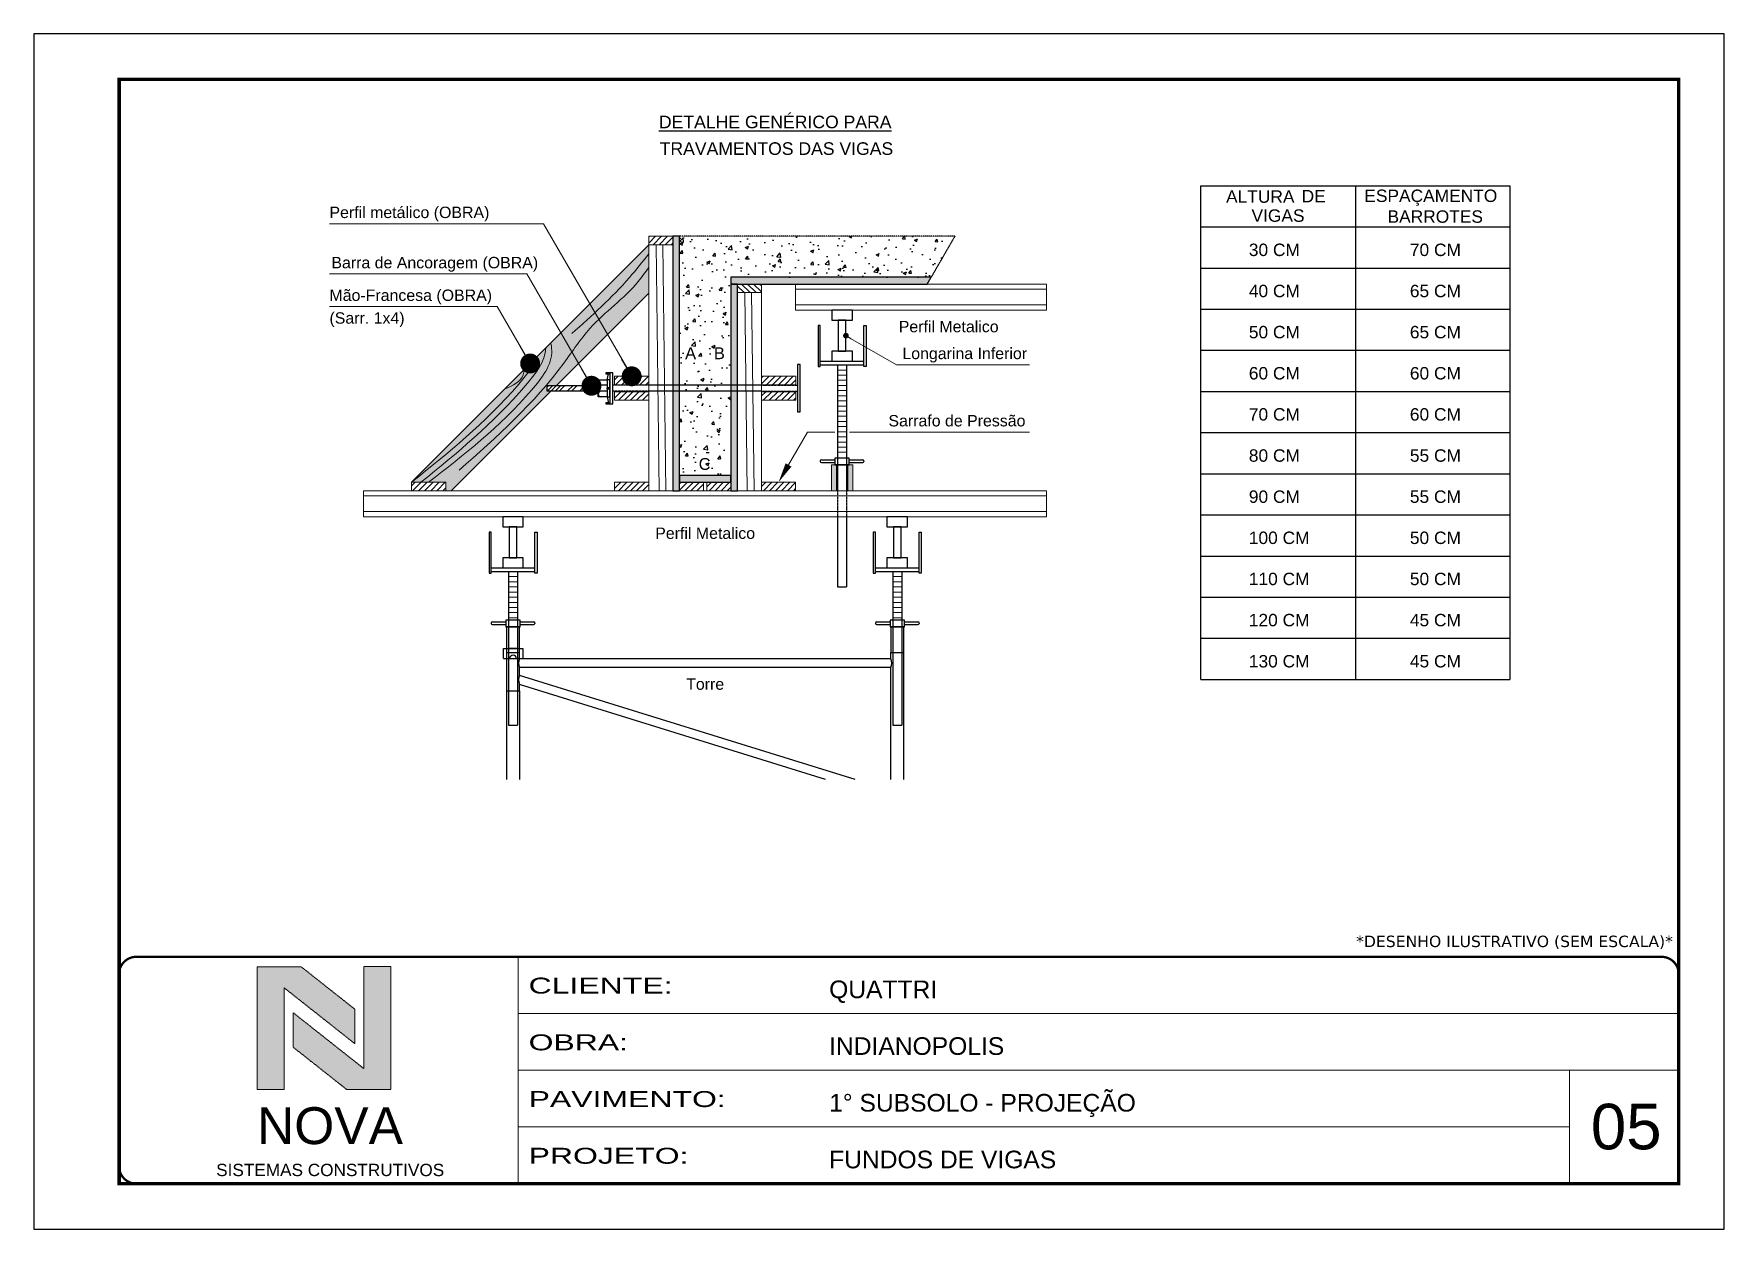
# Model space of a CAD drawing. Header units: millimetres. Extents: x 2012 to 8337, y 304 to 4842.
# Drawn here: x 2012 to 3497, y 1453 to 2503 of the extents above; entities that cross this region are included whole.
import ezdxf
from ezdxf.enums import TextEntityAlignment as Align

# ---------------------------------------------------------------- set-up
doc = ezdxf.new("R2010")
doc.units = ezdxf.units.MM
for name, pattern in [('CONTINUO', [0]), ('DASHED', [0.75, 0.5, -0.25]), ('HIDDEN', [0.375, 0.25, -0.125])]:
    doc.linetypes.add(name, pattern=pattern)
for name, color, linetype in [('BARRA DE ANCORAGEM', 251, 'Continuous'), ('COTA', 241, 'Continuous'), ('GARFOS', 7, 'Continuous')]:
    doc.layers.add(name, color=color, linetype=linetype)
for name, color, linetype, lineweight in [('CARIMBO', 255, 'Continuous', 9), ('CARIMBO-LEGENDA', 75, 'Continuous', 15), ('CONCRETO', 251, 'Continuous', 25), ('Demarcação 1', 251, 'Continuous', 9), ('Escoras', 2, 'Continuous', 25), ('Folhas', 255, 'Continuous', 9), ('Forcador', 251, 'Continuous', 25), ('Hachura', 251, 'Continuous', 9), ('Madeira', 126, 'Continuous', 18), ('Perfil Metálico', 224, 'Continuous', 18), ('SARRAFO DE PRESSAO', 251, 'DASHED', 9)]:
    doc.layers.add(name, color=color, linetype=linetype, lineweight=lineweight)
doc.layers.add('Demarcação 2', color=7, linetype='Continuous', lineweight=9, true_color=0xe0e0e0)
doc.layers.add('Laje_Perimetro', color=7, linetype='Continuous', plot=False)
doc.styles.add('arial', font='arial.ttf')
doc.styles.get("Standard").update_dxf_attribs({"font": 'arial.ttf'})
doc.styles.add('stylellllll', font='verdana.ttf', dxfattribs={"height": 2})
doc.styles.add('Tecnologia', font='')
doc.styles.get('Tecnologia').set_extended_font_data('Forgotten Futurist')
doc.dimstyles.new('3x', dxfattribs={"dimtxt": 10, "dimasz": 5, "dimexe": 7, "dimexo": 5, "dimgap": 4, "dimtad": 1, "dimdec": 4, "dimlfac": 0.3333333333333333, "dimdsep": 46, "dimtxsty": 'Standard', "dimblk": 'DOT', "dimcen": 0.09, "dimclrd": 1, "dimclre": 1, "dimclrt": 2, "dimadec": 0, "dimazin": 2, "dimtfac": 1, "dimtdec": 4, "dimtmove": 0, "dimatfit": 3, "dimldrblk": 'DOT', "dimfxl": 1, "dimtolj": 1, "dimtzin": 0, "dimlwd": 9, "dimlwe": 9, "dimarcsym": 0})
pattern_1 = [(45, (-2728.961496708202, 8042.345116064678), (-2.651650429449553, 2.651650429449553), [])]

msp = doc.modelspace()

# ---------------------------------------------------------------- texts
at = {"color": 0, "linetype": 'Continuous', "ltscale": 5, "style": 'arial'}
for s, p in [('%%UDETALHE GENÉRICO PARA', (2663.107165425507, 2419.82998277532)), ('TRAVAMENTOS DAS VIGAS', (2664.177894191947, 2396.437678871034))]:
    msp.add_text(s, height=11.0592, dxfattribs=at).set_placement(p, align=Align.CENTER)
at = {"layer": 'CARIMBO', "style": 'arial'}
for s, height, p in [('Perfil metálico (OBRA)', 10, (2271.523735253591, 2340.942669162314)), ('Barra de Ancoragem (OBRA)', 10, (2273.201937521066, 2296.825961155982)), ('Mão-Francesa (OBRA)', 10, (2271.523735253591, 2268.159205284514)), ('Longarina Inferior', 10, (2774.851143285036, 2217.050924438785)), ('Sarrafo de Pressão', 10, (2762.572917418016, 2157.938573783204)), ('05', 40, (3379.643074457388, 1522.926991326922))]:
    msp.add_text(s, height=height, dxfattribs=at).set_placement(p)
msp.add_text('(Sarr. 1x4)', height=10, dxfattribs=at).set_placement((2271.523735253591, 2258.159205284514), align=Align.TOP_LEFT)
for s, p in [('Perfil Metalico', (2815.499656207874, 2245.634930173683)), ('Perfil Metalico', (2601.560104509743, 2064.134930173683)), ('Torre', (2601.560104510412, 1931.609930173674))]:
    msp.add_text(s, height=10, dxfattribs=at).set_placement(p, align=Align.MIDDLE_CENTER)
at = {"layer": 'CARIMBO', "color": 0, "linetype": 'Continuous', "style": 'arial'}
for s, p in [('A', (2588.770139980435, 2222.180493408114)), ('B', (2614.060104509743, 2222.180493408114)), ('C', (2601.100132064035, 2124.930493408121))]:
    msp.add_text(s, height=10.36799999896216, dxfattribs=at).set_placement(p, align=Align.MIDDLE_CENTER)
at = {"layer": 'CARIMBO', "style": 'stylellllll'}
msp.add_text('*DESENHO ILUSTRATIVO (SEM ESCALA)*', height=10, dxfattribs=at).set_placement((3451.782832231504, 1700.601771506617), align=Align.RIGHT)
at = {"layer": 'GARFOS', "color": 2, "ltscale": 1.5}
for s, p in [('ALTURA   ', (3059.178634378346, 2354.349805091862)), ('DE', (3125.569880161565, 2354.734507938882)), ('ESPAÇAMENTO', (3180.627074672913, 2355.045016092581)), ('VIGAS', (3081.535622181065, 2337.655425558774)), ('BARROTES', (3201.035148421404, 2336.811881209729)), ('30 CM', (3079.17669825851, 2307.581555410716)), ('70 CM', (3220.650689976886, 2307.581555410716)), ('40 CM', (3079.17669825851, 2271.445489557073)), ('65 CM', (3220.650689976886, 2271.445489557073)), ('50 CM', (3079.17669825851, 2235.309423703393)), ('65 CM', (3220.650689976886, 2235.309423703393)), ('60 CM', (3079.17669825851, 2199.173357849735)), ('60 CM', (3220.650689976886, 2199.173357849735)), ('70 CM', (3079.17669825851, 2163.037291996077)), ('60 CM', (3220.650689976886, 2163.037291996077)), ('80 CM', (3079.17669825851, 2126.901226142412)), ('55 CM', (3220.650689976886, 2126.901226142412)), ('90 CM', (3079.17669825851, 2090.765160288747)), ('55 CM', (3220.650689976886, 2090.765160288747)), ('100 CM', (3079.17669825851, 2054.629094435075)), ('50 CM', (3220.650689976886, 2054.629094435075)), ('110 CM', (3079.17669825851, 2018.493028581403)), ('50 CM', (3220.650689976886, 2018.493028581403)), ('120 CM', (3079.17669825851, 1982.356962727752)), ('45 CM', (3220.650689976886, 1982.356962727752)), ('130 CM', (3079.17669825851, 1946.22089687408)), ('45 CM', (3220.650689976886, 1946.22089687408))]:
    msp.add_text(s, height=10.91015625, dxfattribs=at).set_placement(p)

# ---------------------------------------------------------------- blocks, each defined once
blk = doc.blocks.new('A$C64660E27')
at = {"layer": 'COTA', "true_color": 0x1a1a1a}
h = blk.add_hatch(color=250, dxfattribs=at)
h.dxf.hatch_style = 1
h.paths.add_polyline_path([(185.3564396852307, -11.62516269201842), (142.3903146435714, -11.62516269201842), (142.3903146435714, -131.6251626920184), (168.790314643571, -131.6251626920184), (168.790314643571, -32.1820159687685), (237.7295587886156, -86.68460309844443), (237.7295587886156, -53.03075862775916)])
at = {"layer": 'COTA'}
h = blk.add_hatch(color=20, dxfattribs=at)
h.dxf.hatch_style = 1
h.paths.add_polyline_path([(273.0095987760888, -11.43335453401073), (246.6095987760882, -11.43335453401073), (246.6095987760882, -111.0683094152686), (177.6703546310446, -56.56572228559264), (177.6703546310446, -90.21956675627769), (230.0434737344285, -131.6251626920186), (273.0095987760888, -131.6251626920185)])
for p, q in [((142.3903146435714, -131.6251626920181), (142.3903146435714, -11.62516269201808)), ((142.3903146435714, -11.62516269201808), (185.3564396852307, -11.62516269201808)), ((185.3564396852307, -11.62516269201808), (237.7295587886156, -53.03075862775881)), ((273.0095987760888, -11.4333545340105), (246.6095987760882, -11.4333545340105)), ((246.6095987760882, -111.0683094152683), (246.6095987760882, -11.4333545340105)), ((273.0095987760888, -11.4333545340105), (273.0095987760888, -131.6251626920183)), ((168.790314643571, -32.18201596876827), (237.7295587886156, -86.68460309844409)), ((168.790314643571, -131.6251626920181), (168.790314643571, -32.18201596876827)), ((246.6095987760882, -111.0683094152683), (177.6703546310446, -56.56572228559241)), ((177.6703546310446, -90.21956675627746), (177.6703546310446, -56.56572228559241)), ((237.7295587886156, -86.68460309844409), (237.7295587886156, -53.03075862775881)), ((230.0434737344285, -131.6251626920183), (177.6703546310446, -90.21956675627746)), ((142.3903146435714, -131.6251626920181), (168.790314643571, -131.6251626920181)), ((273.0095987760888, -131.6251626920183), (230.0434737344285, -131.6251626920184))]:
    blk.add_line(p, q)
at = {"layer": 'CARIMBO-LEGENDA', "color": 7, "linetype": 'Continuous', "ltscale": 100, "style": 'arial'}
blk.add_text('NOVA', height=36, dxfattribs=at).set_placement((142.3903146435714, -184.8108738693198))
at = {"layer": 'CARIMBO-LEGENDA', "color": 7, "linetype": 'Continuous', "style": 'arial'}
blk.add_text('SISTEMAS CONSTRUTIVOS', height=12, dxfattribs=at).set_placement((102.5111235428867, -216.0299704607716))
blk = doc.blocks.new('9999999999')
at = {"color": 30, "linetype": 'CONTINUO'}
for p, q in [((98564.56196592061, 34230.20511460536), (98564.56196592061, 34429.44862801625)), ((98564.56196592061, 34379.63774966353), (99583.97835781069, 34379.63774966353)), ((98564.56196592061, 34329.8268713108), (99487.97835781069, 34329.8268713108)), ((99583.97835781069, 34329.8268713108), (99487.97835781069, 34329.8268713108)), ((99487.97835781069, 34329.8268713108), (99487.97835781069, 34230.20511460536)), ((98564.56196592063, 34280.01599295808), (99487.97835781069, 34280.01599295808))]:
    blk.add_line(p, q, dxfattribs=at)
at = {"color": 30, "linetype": 'CONTINUO', "const_width": 2}
blk.add_lwpolyline([(99583.97835781069, 34230.20511460536), (99583.97835781069, 34414.44862801625, 0.4142135623730951), (99568.97835781069, 34429.44862801625), (98228.97835781069, 34429.44862801625, 0.4142135623730951), (98213.97835781069, 34414.44862801625), (98213.97835781069, 34245.20511460536, 0.4142135623730951), (98228.97835781069, 34230.20511460536), (99583.97835781069, 34230.20511460536)], format="xyb", dxfattribs=at)
at = {"layer": 'Folhas'}
blk.add_lwpolyline([(98138.97835781069, 34190.20511460536), (99623.97835781069, 34190.20511460536), (99623.97835781069, 35240.20511460536), (98138.97835781069, 35240.20511460536)], close=True, dxfattribs=at)
at = {"layer": 'Folhas', "color": 30, "const_width": 3}
blk.add_lwpolyline([(98213.97835781069, 34230.20511460536), (99583.97835781069, 34230.20511460536), (99583.97835781069, 35200.20511460536), (98213.97835781069, 35200.20511460536)], close=True, dxfattribs=at)
at = {"xscale": 0.9, "yscale": 0.9, "zscale": 0.9}
blk.add_blockref('A$C64660E27', (98206.92101498412, 34431.26141015159), dxfattribs=at)
at = {"color": 7, "linetype": 'Continuous', "ltscale": 5, "style": 'arial'}
for s, p in [('QUATTRI', (98837.6812528586, 34393.12953067552)), ('INDIANOPOLIS', (98837.6812528586, 34343.3186523228)), ('1° SUBSOLO - PROJEÇÃO', (98837.6812528586, 34293.50777397008)), ('FUNDOS DE VIGAS', (98837.6812528586, 34243.69689561735))]:
    blk.add_text(s, height=15.48288, dxfattribs=at).set_placement(p)
at = {"layer": 'Folhas', "color": 7, "style": 'Tecnologia', "width": 1.5}
for s, p in [('CLIENTE:', (98573.65419061291, 34397.16605924374)), ('OBRA:', (98573.65419061291, 34347.31415840245)), ('PAVIMENTO:', (98573.65419061291, 34297.50328004972)), ('PROJETO:', (98573.65419061291, 34247.692401697))]:
    blk.add_text(s, height=14, dxfattribs=at).set_placement(p)
blk = doc.blocks.new('HT20CT')
at = {"layer": 'Forcador'}
for points in [[(-4, 16), (-4, 20), (4, 20), (4, 16)], [(-1.5, 4), (-1.5, 16), (1.5, 16), (1.5, 4)], [(-4, 0), (-4, 4), (4, 4), (4, 0)]]:
    blk.add_lwpolyline(points, close=True, dxfattribs=at)
blk = doc.blocks.new('_Dot')
at = {"color": 0, "linetype": 'ByBlock', "lineweight": -2}
blk.add_line((-0.5, 0), (-1, 0), dxfattribs=at)
at = {"color": 0, "linetype": 'ByBlock', "const_width": 0.5}
blk.add_lwpolyline([(-0.25, 0, 1), (0.25, 0, 1)], format="xyb", close=True, dxfattribs=at)

# ---------------------------------------------------------------- hatches: boundary and pattern name
at = {"layer": 'CONCRETO', "linetype": 'DASHED', "ltscale": 0.3}
h = msp.add_hatch(dxfattribs=at)
h.set_pattern_fill('AR-CONC', color=256, scale=4, style=0)
h.set_pattern_definition([(49.99999999999999, (-46087.95578870665, -5627.996299428452), (28.69040730403014, -2.510085399303804), [3, -33]), (355, (-46087.95578870665, -5627.996299428452), (-5.55005334452, 30.08768534800047), [2.4, -26.4]), (100.4514, (-46085.56492150667, -5628.205473028453), (23.14037526856086, 27.57758168243814), [2.549607599999975, -28.04568447999979]), (46.18420000000002, (-46087.95578870665, -5619.996299428452), (42.68964194502578, -6.620760573160723), [4.499999999999968, -49.49999999999974]), (96.63559999999998, (-46084.39831890665, -5620.548031708453), (37.38650822194813, 38.96471483601767), [3.824411519999984, -42.06851999999974]), (351.1842, (-46087.95578870665, -5619.996299428452), (37.38647780534509, 38.96474403701298), [3.6, -39.6]), (21, (-46083.95578870665, -5621.996299428452), (23.87628208473847, -16.10475562661355), [3, -33]), (326.0000000000001, (-46083.95578870665, -5621.996299428452), (9.732613276863269, 29.00600180187412), [2.4, -26.4]), (71.4514, (-46081.96609938667, -5623.338363668454), (33.6089051432596, 12.9012198683981), [2.5496076, -28.04568448]), (37.50000000000001, (-46087.95578870665, -5627.996299428452), (0.4863942126916267, 13.31575415325246), [0, -26.08, 0, -26.8, 0, -26.5]), (7.499999999999999, (-46087.95578870665, -5627.996299428452), (10.52278149768594, 15.77646847529441), [0, -15.28, 0, -25.48, 0, -10.1]), (327.5, (-46096.87578870663, -5627.996299428452), (21.35289744689636, -0.902194869375192), [0, -10, 0, -31.2, 0, -41.4]), (317.5, (-46100.87578870663, -5627.996299428452), (23.32744677369545, 4.004199293292706), [0, -13, 0, -20.72, 0, -29.4])])
h.paths.add_polyline_path([(2579.060104509743, 2324.930493408106), (2579.060104509743, 2114.930493408121), (2624.060104509743, 2114.930493408121), (2624.060104509772, 2288.930493408114), (2800.054158744621, 2288.930493408099), (2820.838768435424, 2324.930493408106)])
h.paths.add_polyline_path([(2606.637719790175, 2214.404493408894), (2621.482489229311, 2214.404493408894), (2621.482489229311, 2229.956493407333), (2606.637719790175, 2229.956493407333)], flags=24)
h.paths.add_polyline_path([(2581.326538344074, 2214.404493408894), (2596.213741616826, 2214.404493408894), (2596.213741616826, 2229.956493407333), (2581.326538344074, 2229.956493407333)], flags=24)
h.paths.add_polyline_path([(2593.189758258566, 2116.889281949172), (2609.010505869534, 2116.889281949172), (2609.010505869534, 2132.97170486707), (2593.189758258566, 2132.97170486707)], flags=24)
at = {"layer": 'Demarcação 1'}
for points in [[(2579.060104509743, 2324.930493408106), (2573.060104509743, 2324.930493408106), (2573.060104509743, 2101.430493408121), (2579.060104509743, 2101.430493408121)], [(2800.054158744621, 2288.930493408099), (2624.060104509772, 2288.930493408099), (2624.060104509772, 2282.930493408114), (2796.590057129491, 2282.930493408114)], [(2630.060104509743, 2282.930493408114), (2624.060104509743, 2282.930493408114), (2624.060104509743, 2101.430493408121), (2630.060104509743, 2101.430493408121)], [(2624.060104509743, 2114.930493408121), (2579.060104509743, 2114.930493408121), (2579.060104509743, 2108.930493408121), (2624.060104509743, 2108.930493408121)]]:
    msp.add_hatch(color=256, dxfattribs=at).paths.add_polyline_path(points)
at = {"layer": 'Demarcação 2'}
msp.add_hatch(color=256, dxfattribs=at).paths.add_polyline_path([(2552.060104509772, 2275.004086536914), (2552.060104509772, 2317.430493408106), (2343.577018013995, 2108.947406912359), (2373.644672031238, 2108.947406912359), (2373.644672031238, 2101.430493408121), (2378.48651138095, 2101.430493408121), (2466.277260997289, 2189.221243024453), (2462.60381052336, 2189.221243024453), (2462.60381052336, 2193.639743791848), (2470.695761764699, 2193.639743791848)])
at = {"layer": 'Hachura'}
h = msp.add_hatch(dxfattribs=at)
h.set_pattern_fill('ANSI31', color=256, scale=30, style=0)
h.set_pattern_definition(pattern_1)
h.paths.add_polyline_path([(2552.060104509772, 2324.930493408106), (2573.060104509743, 2324.930493408106), (2573.060104509743, 2317.430493408106), (2552.060104509772, 2317.430493408106)])
h = msp.add_hatch(dxfattribs=at)
h.set_pattern_fill('ANSI31', color=256, scale=30, style=0)
h.set_pattern_definition([(135, (10112.94954366151, 6598.040173685271), (2.651650429449553, 2.651650429449553), [])])
h.paths.add_polyline_path([(2630.060104509743, 2282.930493408114), (2651.060104509743, 2282.930493408114), (2651.060104509743, 2275.430493408114), (2630.060104509743, 2275.430493408114)])
h = msp.add_hatch(dxfattribs=at)
h.set_pattern_fill('ANSI31', color=256, scale=30, style=0)
h.set_pattern_definition(pattern_1)
h.paths.add_polyline_path([(2552.060104509772, 2194.437258809854), (2552.060104509772, 2201.954172314092), (2521.992450492529, 2201.954172314092), (2521.992450492529, 2194.437258809854)])
h = msp.add_hatch(dxfattribs=at)
h.set_pattern_fill('ANSI31', color=256, scale=30, style=0)
h.set_pattern_definition(pattern_1)
h.paths.add_polyline_path([(2681.127758526956, 2194.437258809861), (2681.127758526956, 2201.954172314099), (2651.060104509714, 2201.954172314099), (2651.060104509714, 2194.437258809861)])
h = msp.add_hatch(dxfattribs=at)
h.set_pattern_fill('ANSI32', color=256, scale=20, angle=90, style=0)
h.set_pattern_definition([(45.00000000000001, (11119.13148301021, -6782.899018012338), (5.303300858899107, -5.303300858899106), []), (45.00000000000001, (11119.13148301021, -6779.363484112337), (5.303300858899107, -5.303300858899106), [])])
h.paths.add_polyline_path([(2462.60381052336, 2189.221243024453), (2462.60381052336, 2193.639743791855), (2507.603810523418, 2193.639743791855), (2507.603810523418, 2189.221243024453)])
h = msp.add_hatch(dxfattribs=at)
h.set_pattern_fill('ANSI31', color=256, scale=30, style=0)
h.set_pattern_definition(pattern_1)
h.paths.add_polyline_path([(2521.992450492529, 2180.906814502128), (2552.060104509772, 2180.906814502128), (2552.060104509772, 2188.423728006366), (2521.992450492529, 2188.423728006366)])
h = msp.add_hatch(dxfattribs=at)
h.set_pattern_fill('ANSI31', color=256, scale=30, style=0)
h.set_pattern_definition(pattern_1)
h.paths.add_polyline_path([(2651.060104509714, 2180.906814502136), (2681.127758526956, 2180.906814502136), (2681.127758526956, 2188.423728006373), (2651.060104509714, 2188.423728006373)])
h = msp.add_hatch(dxfattribs=at)
h.set_pattern_fill('ANSI31', color=256, scale=30, style=0)
h.set_pattern_definition([(45, (-2907.376929186736, 7949.338350662938), (-2.651650429449553, 2.651650429449553), [])])
h.paths.add_polyline_path([(2373.644672031238, 2101.430493408121), (2373.644672031238, 2108.947406912359), (2343.577018013995, 2108.947406912359), (2343.577018013995, 2101.430493408121)])
h = msp.add_hatch(dxfattribs=at)
h.set_pattern_fill('ANSI31', color=256, scale=30, style=0)
h.set_pattern_definition(pattern_1)
h.paths.add_polyline_path([(2522.060104509772, 2101.430493408121), (2552.060104509772, 2101.430493408121), (2552.060104509772, 2108.930493408121), (2522.060104509772, 2108.930493408121)])
h = msp.add_hatch(dxfattribs=at)
h.set_pattern_fill('ANSI31', color=256, scale=30, style=0)
h.set_pattern_definition(pattern_1)
h.paths.add_polyline_path([(2579.060104509743, 2108.930493408121), (2600.060104509714, 2108.930493408121), (2600.060104509714, 2101.430493408121), (2579.060104509743, 2101.430493408121)])
h = msp.add_hatch(dxfattribs=at)
h.set_pattern_fill('ANSI31', color=256, scale=30, style=0)
h.set_pattern_definition(pattern_1)
h.paths.add_polyline_path([(2624.060104509743, 2101.430493408121), (2624.060104509743, 2108.930493408121), (2603.060104509772, 2108.930493408121), (2603.060104509772, 2101.430493408121)])
h = msp.add_hatch(dxfattribs=at)
h.set_pattern_fill('ANSI31', color=256, scale=30, style=0)
h.set_pattern_definition(pattern_1)
h.paths.add_polyline_path([(2681.060104509714, 2108.930493408121), (2651.060104509714, 2108.930493408121), (2651.060104509714, 2101.430493408121), (2681.060104509714, 2101.430493408121)])
at = {"layer": 'Perfil Metálico'}
for points in [[(2712.420587934626, 2101.430493408121), (2716.920587934626, 2101.430493408121), (2716.920587934626, 2124.230493408124), (2712.420587934626, 2124.230493408124)], [(2726.795587934626, 2101.430493408121), (2731.295587934626, 2101.430493408121), (2731.295587934626, 2124.230493408124), (2726.795587934626, 2124.230493408124)]]:
    msp.add_hatch(color=256, dxfattribs=at).paths.add_polyline_path(points)

# ---------------------------------------------------------------- linework, layer by layer
for points in [[(2579.060104509743, 2324.930493408106), (2573.060104509743, 2324.930493408106), (2573.060104509743, 2101.430493408121), (2579.060104509743, 2101.430493408121)], [(2800.054158744621, 2288.930493408099), (2624.060104509772, 2288.930493408099), (2624.060104509772, 2282.930493408114), (2796.590057129491, 2282.930493408114)], [(2630.060104509743, 2282.930493408114), (2624.060104509743, 2282.930493408114), (2624.060104509743, 2101.430493408121), (2630.060104509743, 2101.430493408121)], [(2624.060104509743, 2114.930493408121), (2579.060104509743, 2114.930493408121), (2579.060104509743, 2108.930493408121), (2624.060104509743, 2108.930493408121)]]:
    msp.add_lwpolyline(points, close=True)
at = {"layer": 'BARRA DE ANCORAGEM'}
for p, q in [((2515.488192811128, 2198.941944712698), (2516.652338453117, 2204.244145633578)), ((2517.817209507004, 2205.127845787056), (2517.817209507004, 2177.733141029215)), ((2515.488192811128, 2183.919042103566), (2516.652338453117, 2178.616841182693)), ((2651.051735192086, 2194.09403794864), (2552.060104509772, 2194.094037948633)), ((2651.051735192086, 2188.766948867595), (2552.060104509772, 2188.766948867595))]:
    msp.add_line(p, q, dxfattribs=at)
at = {"layer": 'BARRA DE ANCORAGEM', "linetype": 'HIDDEN'}
for p, q in [((2552.060104509772, 2194.094037948633), (2520.492450492529, 2194.094037948633)), ((2552.060104509772, 2188.766948867595), (2520.492450492529, 2188.766948867595)), ((2651.051735192086, 2194.09403794864), (2682.627758526956, 2194.09403794864)), ((2651.051735192086, 2188.766948867595), (2682.627758526956, 2188.766948867595))]:
    msp.add_line(p, q, dxfattribs=at)
at = {"layer": 'BARRA DE ANCORAGEM', "flags": 128}
for points in [[(2515.488192811128, 2194.081593868568), (2509.37121083033, 2194.081593868568, -0.7297960342994486), (2509.37121083033, 2198.941944712698, -0.7297960342994486)], [(2515.488192811128, 2188.779392947688), (2509.37121083033, 2188.779392947688, -0.6666666666662623), (2509.37121083033, 2194.081593868568, -0.6666666666662623)]]:
    msp.add_lwpolyline(points, format="xyb", dxfattribs=at)
for points in [[(2515.488192811128, 2183.919042103566), (2507.60381052336, 2183.919042103566), (2507.60381052336, 2198.941944712698), (2515.488192811128, 2198.941944712698)], [(2515.488192811128, 2190.988643331422), (2517.817209506946, 2190.988643331422), (2517.817209506946, 2191.872343484885), (2515.488192811128, 2191.872343484885), (2515.488192811128, 2190.988643331422), (2515.488192811128, 2191.872343484885)]]:
    msp.add_lwpolyline(points, dxfattribs=at)
for points in [[(2517.817209506946, 2205.12784578707), (2514.258268367892, 2205.127845787005), (2514.258268367892, 2204.244145633578), (2517.817209506946, 2204.244145633578)], [(2517.817209506946, 2198.941944712698), (2515.488192811128, 2198.941944712698), (2515.488192811128, 2183.919042103566), (2517.817209506946, 2183.919042103566)], [(2520.492450492529, 2177.733141029194), (2520.492450492529, 2205.12784578707), (2517.817209506946, 2205.12784578707), (2517.817209506946, 2177.733141029194)], [(2685.027577975663, 2170.628023219235), (2685.027577975663, 2212.232963597015), (2682.627758526956, 2212.232963597), (2682.627758526956, 2170.628023219235)], [(2507.603810523418, 2193.639743791855), (2462.60381052336, 2193.639743791848), (2462.60381052336, 2189.221243024453), (2507.603810523418, 2189.221243024453)], [(2517.817209506946, 2178.616841182686), (2514.258268367892, 2178.616841182686), (2514.258268367892, 2177.733141029194), (2517.817209506946, 2177.733141029194)]]:
    msp.add_lwpolyline(points, close=True, dxfattribs=at)
at = {"layer": 'BARRA DE ANCORAGEM'}
msp.add_arc((2510.149413551975, 2186.349217525645), 2.551735107341757, 107.7563605991629, 252.2436393992375, dxfattribs=at)
at = {"layer": 'CONCRETO', "linetype": 'DASHED', "ltscale": 0.3}
for p, q in [((2820.838768435453, 2324.930493408106), (2579.060104509743, 2324.930493408106)), ((2820.838768435453, 2324.930493408114), (2800.054158744621, 2288.930493408099))]:
    msp.add_line(p, q, dxfattribs=at)
at = {"layer": 'Escoras'}
for p, q in [((2727.483087934626, 2124.230493408124), (2716.233087934626, 2124.230493408124)), ((2427.185104510354, 1981.880493408278), (2427.185104510354, 1847.786306493106)), ((2438.435104509743, 1981.880493408278), (2427.185104509743, 1981.880493408278)), ((2438.435104509743, 1959.380493408278), (2438.435104509743, 1981.880493408278)), ((2775.935104509743, 1981.880493408111), (2764.685104509743, 1981.880493408111)), ((2764.685104509743, 1981.880493408111), (2764.685104509743, 1959.380493408111)), ((2775.935104510354, 1981.880493408111), (2775.935104510354, 1847.786306493106)), ((2424.372604509743, 1962.755493408285), (2441.247604509743, 1962.755493408285)), ((2424.372604509743, 1953.980493408291), (2424.372604509743, 1962.755493408285)), ((2436.747604509743, 1962.733038639299), (2428.872604509743, 1962.733038639299)), ((2441.247604509743, 1962.755493408285), (2441.247604509743, 1953.980493408277)), ((2424.372604509743, 1953.980493408291), (2429.885104509725, 1953.980493408291)), ((2427.185104509743, 1959.380493408111), (2438.435104509743, 1959.380493408111)), ((2436.747604509743, 1953.700038639288), (2428.872604509743, 1953.700038639288)), ((2435.735104509731, 1953.980493408291), (2441.247604509743, 1953.980493408291)), ((2438.435104509743, 1953.755493408111), (2438.435104509743, 1959.380493408111)), ((2764.685104509743, 1953.755493408111), (2438.435104509743, 1953.755493408111)), ((2764.685104511052, 1946.105493408102), (2438.435104509743, 1946.105493408102)), ((2438.435104508841, 1939.750286703433), (2438.435104509743, 1946.105493408102)), ((2764.685104509743, 1959.380493408111), (2775.935104509743, 1959.380493408111)), ((2764.685104509743, 1953.755493408111), (2764.685104509743, 1959.380493408111)), ((2764.685104509743, 1847.786306493106), (2764.685104509743, 1946.105493407964)), ((2733.201158419237, 1847.786306493113), (2438.435104509743, 1939.26542667602)), ((2707.391373454142, 1847.786306493113), (2438.435104509743, 1931.255493410636)), ((2438.435104509743, 1925.630493408111), (2438.435104509743, 1931.255493410636)), ((2427.185104509743, 1925.630493408111), (2438.435104509743, 1925.630493408111)), ((2438.435104509743, 1925.630493408111), (2438.435104509743, 1847.786306493106))]:
    msp.add_line(p, q, dxfattribs=at)
for centre, radius, start, end in [((2432.810104509743, 1953.980493408291), 2.925, 0, 180), ((2446.004713255315, 1949.930493409234), 8.481132092454251, 153.1920676127903, 206.8079323886051), ((2757.11549576417, 1949.930493409234), 8.481132092454251, 333.1920676113949, 26.80793238720974), ((2447.846671817722, 1935.502890058631), 10.32559816562314, 155.7105643702896, 204.2894356477712)]:
    msp.add_arc(centre, radius, start, end, dxfattribs=at)
at = {"layer": 'Forcador', "linetype": 'Continuous'}
for p, q in [((2702.733087934626, 2215.130515175346), (2740.983087934626, 2215.130515175346)), ((2702.733087934626, 2211.980515175352), (2740.983087934626, 2211.980515175352)), ((2717.920587934626, 2211.980515175352), (2717.920587934626, 2101.430493408121)), ((2725.795587934626, 2211.980515175352), (2725.795587934626, 2101.430493408121)), ((2702.733087934626, 2127.605493408131), (2702.733087934626, 2127.155493408127)), ((2703.745587934638, 2128.617993408128), (2715.558087934638, 2128.617993408128)), ((2703.745587934638, 2126.142993408137), (2715.558087934638, 2126.142993408122)), ((2728.158087934644, 2128.617993408128), (2739.970587934644, 2128.617993408128)), ((2728.158087934644, 2126.142993408122), (2739.970587934644, 2126.142993408122)), ((2740.983087934626, 2127.605493408131), (2740.983087934626, 2127.155493408127)), ((2717.920587934626, 2078.630493408118), (2717.920587934626, 2016.980515175352)), ((2725.795587934626, 2078.630493408118), (2725.795587934626, 2016.980515175352)), ((2413.685104509743, 2033.63051517552), (2451.935104509743, 2033.63051517552)), ((2413.685104509743, 2030.480515175512), (2451.935104509743, 2030.480515175512)), ((2428.872604509743, 2030.480515175512), (2428.872604509743, 1895.480515175512)), ((2436.747604509743, 2030.480515175512), (2436.747604509743, 1895.480515175512)), ((2751.185104509743, 2033.63051517536), (2789.435104509743, 2033.63051517536)), ((2751.185104509743, 2030.480515175359), (2789.435104509743, 2030.480515175359)), ((2766.372604509743, 2030.480515175359), (2766.372604509743, 1895.480515175359)), ((2774.247604509743, 2030.480515175359), (2774.247604509743, 1895.480515175359)), ((2717.920587934626, 2016.980515175352), (2725.795587934626, 2016.980515175352)), ((2413.685104509743, 1985.255493408285), (2413.685104509743, 1984.805493408281)), ((2414.697604509725, 1986.26799340829), (2426.510104509725, 1986.26799340829)), ((2414.697604509725, 1983.792993408291), (2426.510104509725, 1983.792993408277)), ((2439.11010450976, 1986.26799340829), (2450.92260450976, 1986.26799340829)), ((2439.11010450976, 1983.792993408277), (2450.92260450976, 1983.792993408277)), ((2451.935104509743, 1985.255493408285), (2451.935104509743, 1984.805493408281)), ((2751.185104509743, 1985.255493408125), (2751.185104509743, 1984.805493408121)), ((2752.197604509725, 1986.267993408115), (2764.010104509725, 1986.267993408115)), ((2752.197604509725, 1983.792993408124), (2764.010104509725, 1983.792993408117)), ((2776.61010450976, 1986.267993408115), (2788.42260450976, 1986.267993408115)), ((2776.61010450976, 1983.792993408117), (2788.42260450976, 1983.792993408117)), ((2789.435104509743, 1985.255493408125), (2789.435104509743, 1984.805493408121)), ((2428.872604509743, 1895.480515175512), (2436.747604509743, 1895.480515175512)), ((2766.372604509743, 1895.480515175359), (2774.247604509743, 1895.480515175359))]:
    msp.add_line(p, q, dxfattribs=at)
at = {"layer": 'Forcador', "linetype": 'HIDDEN'}
for p, q in [((2717.920587934626, 2101.430493408121), (2717.920587934626, 2078.630493408118)), ((2725.795587934626, 2101.430493408121), (2725.795587934626, 2078.630493408118))]:
    msp.add_line(p, q, dxfattribs=at)
at = {"layer": 'Forcador', "linetype": 'Continuous'}
for points in [[(2700.82058793465, 2246.630515175346), (2700.82058793465, 2210.630515175346), (2702.733087934626, 2210.630515175346), (2702.733087934626, 2246.630515175346)], [(2742.895587934632, 2246.630515175346), (2742.895587934632, 2210.630515175346), (2740.983087934626, 2210.630515175346), (2740.983087934626, 2246.630515175346)], [(2715.558087934638, 2130.080493408137), (2715.558087934638, 2124.230493408131), (2728.158087934644, 2124.230493408131), (2728.158087934644, 2130.080493408137)], [(2411.772604509737, 2065.13051517552), (2411.772604509737, 2029.13051517552), (2413.685104509743, 2029.13051517552), (2413.685104509743, 2065.13051517552)], [(2453.847604509749, 2065.13051517552), (2453.847604509749, 2029.13051517552), (2451.935104509743, 2029.13051517552), (2451.935104509743, 2065.13051517552)], [(2749.272604509737, 2065.13051517536), (2749.272604509737, 2029.13051517536), (2751.185104509743, 2029.13051517536), (2751.185104509743, 2065.13051517536)], [(2791.347604509749, 2065.13051517536), (2791.347604509749, 2029.13051517536), (2789.435104509743, 2029.13051517536), (2789.435104509743, 2065.13051517536)], [(2426.510104509725, 1987.730493408291), (2426.510104509725, 1981.880493408285), (2439.11010450976, 1981.880493408285), (2439.11010450976, 1987.730493408291)], [(2764.010104509725, 1987.730493408124), (2764.010104509725, 1981.880493408125), (2776.61010450976, 1981.880493408125), (2776.61010450976, 1987.730493408124)]]:
    msp.add_lwpolyline(points, close=True, dxfattribs=at)
for centre, start, end in [((2703.745587934638, 2127.605493408131), 90, 180), ((2703.745587934638, 2127.155493408127), 180, 270), ((2739.970587934644, 2127.605493408131), 0, 90), ((2739.970587934644, 2127.155493408127), 270, 0), ((2414.697604509725, 1985.255493408285), 90, 180), ((2414.697604509725, 1984.805493408281), 180, 270), ((2450.92260450976, 1985.255493408285), 0, 90), ((2450.92260450976, 1984.805493408281), 270, 0), ((2752.197604509725, 1985.255493408125), 90, 180), ((2752.197604509725, 1984.805493408121), 180, 270), ((2788.42260450976, 1985.255493408125), 0, 90), ((2788.42260450976, 1984.805493408121), 270, 0)]:
    msp.add_arc(centre, 1.0125, start, end, dxfattribs=at)
at = {"layer": 'GARFOS', "color": 2, "ltscale": 1.5}
for p, q in [((3036.981496956796, 1935.684630488706), (3036.981496956796, 2369.317420732687)), ((3036.981496956796, 2369.317420732687), (3308.522736864004, 2369.317420732687)), ((3172.752116910371, 2369.317420732687), (3172.752116910371, 1935.684630488706)), ((3308.522736864004, 2369.317420732687), (3308.522736864004, 1935.684630488706)), ((3036.981496956796, 2333.181354879014), (3308.522736864004, 2333.181354879014)), ((3036.981496956796, 2333.181354879014), (3308.522736864004, 2333.181354879014)), ((3036.981496956796, 2297.045289025371), (3308.522736864004, 2297.045289025371)), ((3036.981496956796, 2260.909223171691), (3308.522736864004, 2260.909223171691)), ((3036.981496956796, 2224.773157318034), (3308.522736864004, 2224.773157318034)), ((3036.981496956796, 2188.637091464361), (3308.522736864004, 2188.637091464361)), ((3036.981496956796, 2152.501025610711), (3308.522736864004, 2152.501025610711)), ((3036.981496956796, 2116.364959757046), (3308.522736864004, 2116.364959757046)), ((3036.981496956796, 2080.228893903373), (3308.522736864004, 2080.228893903373)), ((3036.981496956796, 2044.092828049701), (3308.522736864004, 2044.092828049701)), ((3036.981496956796, 2007.956762196029), (3308.522736864004, 2007.956762196029)), ((3036.981496956796, 1971.820696342356), (3308.522736864004, 1971.820696342356)), ((3036.981496956796, 1935.684630488706), (3308.522736864004, 1935.684630488706))]:
    msp.add_line(p, q, dxfattribs=at)
at = {"layer": 'Hachura'}
for p, q in [((2561.085136646419, 2101.430493408121), (2558.383560217117, 2317.430493408106)), ((2567.085136646419, 2101.430493408121), (2564.383560217117, 2317.430493408106)), ((2638.559830118509, 2101.430493408121), (2636.383560217117, 2275.430493408114)), ((2644.559830118509, 2101.430493408121), (2642.383560217117, 2275.430493408114)), ((2725.795587934626, 2207.464038639124), (2717.920587934626, 2207.464038639124)), ((2725.795587934626, 2202.947538639126), (2717.920587934626, 2202.947538639126)), ((2725.795587934626, 2198.431038639128), (2717.920587934626, 2198.431038639128)), ((2725.795587934626, 2193.91453863913), (2717.920587934626, 2193.91453863913)), ((2725.795587934626, 2189.398038639132), (2717.920587934626, 2189.398038639132)), ((2725.795587934626, 2184.881538639134), (2717.920587934626, 2184.881538639134)), ((2725.795587934626, 2180.365038639136), (2717.920587934626, 2180.365038639136)), ((2725.795587934626, 2175.848538639138), (2717.920587934626, 2175.848538639138)), ((2725.795587934626, 2171.332038639141), (2717.920587934626, 2171.332038639141)), ((2725.795587934626, 2166.815538639143), (2717.920587934626, 2166.815538639143)), ((2725.795587934626, 2162.299038639145), (2717.920587934626, 2162.299038639145)), ((2725.795587934626, 2157.782538639147), (2717.920587934626, 2157.782538639147)), ((2725.795587934626, 2153.266038639149), (2717.920587934626, 2153.266038639149)), ((2725.795587934626, 2148.749538639151), (2717.920587934626, 2148.749538639151)), ((2725.795587934626, 2144.233038639153), (2717.920587934626, 2144.233038639153)), ((2725.795587934626, 2139.716538639155), (2717.920587934626, 2139.716538639155)), ((2725.795587934626, 2135.200038639157), (2717.920587934626, 2135.200038639157)), ((2436.747604509743, 2025.964038639291), (2428.872604509743, 2025.964038639291)), ((2436.747604509743, 2021.447538639293), (2428.872604509743, 2021.447538639293)), ((2774.247604509743, 2025.964038639138), (2766.372604509743, 2025.964038639138)), ((2774.247604509743, 2021.44753863914), (2766.372604509743, 2021.44753863914)), ((2436.747604509743, 2016.931038639295), (2428.872604509743, 2016.931038639295)), ((2436.747604509743, 2012.414538639297), (2428.872604509743, 2012.414538639297)), ((2436.747604509743, 2007.8980386393), (2428.872604509743, 2007.8980386393)), ((2774.247604509743, 2016.931038639143), (2766.372604509743, 2016.931038639143)), ((2774.247604509743, 2012.414538639145), (2766.372604509743, 2012.414538639145)), ((2774.247604509743, 2007.898038639147), (2766.372604509743, 2007.898038639147)), ((2436.747604509743, 2003.381538639287), (2428.872604509743, 2003.381538639287)), ((2436.747604509743, 1998.865038639289), (2428.872604509743, 1998.865038639289)), ((2436.747604509743, 1994.348538639291), (2428.872604509743, 1994.348538639291)), ((2774.247604509743, 2003.381538639134), (2766.372604509743, 2003.381538639134)), ((2774.247604509743, 1998.865038639136), (2766.372604509743, 1998.865038639136)), ((2774.247604509743, 1994.348538639138), (2766.372604509743, 1994.348538639138)), ((2436.747604509743, 1989.832038639293), (2428.872604509743, 1989.832038639293)), ((2774.247604509743, 1989.832038639141), (2766.372604509743, 1989.832038639141))]:
    msp.add_line(p, q, dxfattribs=at)
at = {"layer": 'Hachura', "color": 1}
for p, q in [((2674.810104509714, 2124.085937974347), (2691.468181560791, 2152.938573783204)), ((2691.468181560791, 2152.938573783204), (2715.420587934626, 2152.938573783204)), ((2728.295587934626, 2152.938573783204), (2886.405573325654, 2152.938573783204))]:
    msp.add_line(p, q, dxfattribs=at)
at = {"layer": 'Hachura'}
for points in [[(2552.060104509772, 2309.633596574769), (2535.01207127019, 2288.669432301342), (2484.43619379845, 2239.410569450081)], [(2385.541568671659, 2119.43819437811), (2477.43379128883, 2213.566200716543), (2500.385622145215, 2244.047315689835), (2542.756751818713, 2285.093108187857), (2552.060104509772, 2297.547760745771)], [(2358.610845022617, 2108.947406912359), (2449.10742312354, 2189.85531079387), (2466.767100495883, 2224.683624982978), (2466.022045545178, 2231.392434443542)], [(2425.320401723395, 2190.690790621744), (2441.660490762137, 2203.339330584042), (2442.432195147951, 2207.8025840463)]]:
    msp.add_spline(points, degree=3, dxfattribs=at)
for points, knots in [([(2343.577018013995, 2108.947406912359), (2375.80853753032, 2134.680449748614), (2415.029816971262, 2165.993986283442), (2450.726290046892, 2210.570437358421), (2453.7453627824, 2219.115751680742)], [0, 0, 0, 0, 127.7419890025806, 155.4442459493314, 155.4442459493314, 155.4442459493314, 155.4442459493314]), ([(2351.922913463015, 2108.947406912359), (2383.276605967883, 2134.425624844791), (2423.933175705795, 2167.463422354826), (2461.01373882535, 2214.841653819238), (2461.505457798557, 2226.875846696885)], [0, 0, 0, 0, 125.1825811556602, 162.3251978992898, 162.3251978992898, 162.3251978992898, 162.3251978992898])]:
    msp.add_open_spline(points, degree=3, knots=knots, dxfattribs=at)
at = {"layer": 'Hachura', "color": 1}
msp.add_solid([(2677.336011937427, 2122.627604641011), (2666.060104509714, 2108.930493408121), (2672.284197082001, 2125.544271307683)], dxfattribs=at)
at = {"layer": 'Laje_Perimetro'}
msp.add_lwpolyline([(3496.782833749734, 2502.783151705988), (2011.782833749734, 2502.783151705988), (2011.782833749734, 1452.783151705988), (3496.782833749734, 1452.783151705973)], close=True, dxfattribs=at)
at = {"layer": 'Madeira'}
for p, q in [((2552.060104509772, 2317.430493408106), (2343.577018013995, 2108.947406912359)), ((2552.060104509772, 2317.430493408106), (2552.060104509772, 2108.930493408121)), ((2552.060104509772, 2275.004086536914), (2378.48651138095, 2101.430493408121)), ((2651.060104509714, 2108.930493408121), (2651.060104509743, 2275.430493408114))]:
    msp.add_line(p, q, dxfattribs=at)
for points in [[(2552.060104509772, 2317.430493408106), (2573.060104509743, 2317.430493408106), (2573.060104509743, 2324.930493408106), (2552.060104509772, 2324.930493408106)], [(2651.060104509743, 2275.430493408114), (2630.060104509772, 2275.430493408114), (2630.060104509772, 2282.930493408114), (2651.060104509743, 2282.930493408114)], [(2521.992450492529, 2201.954172314092), (2552.060104509772, 2201.954172314092), (2552.060104509772, 2194.437258809854), (2521.992450492529, 2194.437258809854)], [(2651.060104509714, 2201.954172314099), (2681.127758526956, 2201.954172314099), (2681.127758526956, 2194.437258809861), (2651.060104509714, 2194.437258809861)], [(2521.992450492529, 2180.906814502128), (2552.060104509772, 2180.906814502128), (2552.060104509772, 2188.423728006366), (2521.992450492529, 2188.423728006366)], [(2651.060104509714, 2180.906814502136), (2681.127758526956, 2180.906814502136), (2681.127758526956, 2188.423728006373), (2651.060104509714, 2188.423728006373)], [(2343.577018013995, 2108.947406912359), (2373.644672031238, 2108.947406912359), (2373.644672031238, 2101.430493408121), (2343.577018013995, 2101.430493408121)], [(2522.060104509772, 2101.430493408121), (2552.060104509772, 2101.430493408121), (2552.060104509772, 2108.930493408121), (2522.060104509772, 2108.930493408121)], [(2600.060104509714, 2101.430493408121), (2579.060104509743, 2101.430493408121), (2579.060104509743, 2108.930493408121), (2600.060104509714, 2108.930493408121)], [(2603.060104509772, 2101.430493408121), (2624.060104509743, 2101.430493408121), (2624.060104509743, 2108.930493408121), (2603.060104509772, 2108.930493408121)], [(2681.060104509714, 2101.430493408121), (2651.060104509714, 2101.430493408121), (2651.060104509714, 2108.930493408121), (2681.060104509714, 2108.930493408121)]]:
    msp.add_lwpolyline(points, close=True, dxfattribs=at)
at = {"layer": 'Perfil Metálico'}
for p, q in [((2681.060104509743, 2278.430493408114), (2901.560104509743, 2278.430493408121)), ((2681.060104509743, 2264.630493408111), (2901.560104509743, 2264.630493408118)), ((2301.560104509743, 2096.930493408121), (2901.560104509743, 2096.930493408121)), ((2301.560104509743, 2083.130493408118), (2901.560104509743, 2083.130493408118))]:
    msp.add_line(p, q, dxfattribs=at)
for points in [[(2681.060104509743, 2260.130493408111), (2901.560104509743, 2260.130493408118), (2901.560104509743, 2282.930493408121), (2681.060104509743, 2282.930493408114)], [(2716.920587934626, 2101.430493408121), (2712.420587934626, 2101.430493408121), (2712.420587934626, 2124.230493408124), (2716.920587934626, 2124.230493408124)], [(2726.795587934626, 2101.430493408121), (2731.295587934626, 2101.430493408121), (2731.295587934626, 2124.230493408124), (2726.795587934626, 2124.230493408124)], [(2301.560104509743, 2078.630493408118), (2901.560104509743, 2078.630493408118), (2901.560104509743, 2101.430493408121), (2301.560104509743, 2101.430493408121)]]:
    msp.add_lwpolyline(points, close=True, dxfattribs=at)

# ---------------------------------------------------------------- block references
at = {"layer": 'Forcador', "linetype": 'Continuous', "xscale": -2.25, "yscale": 2.25, "zscale": 2.25}
for p in [(2721.858087934626, 2215.130515175346), (2770.310104509743, 2033.63051517536)]:
    msp.add_blockref('HT20CT', p, dxfattribs=at)
at = {"layer": 'Forcador', "xscale": -2.25, "yscale": 2.25, "zscale": 2.25}
msp.add_blockref('HT20CT', (2432.810104509743, 2033.63051517552), dxfattribs=at)
at = {"layer": 'SARRAFO DE PRESSAO', "color": 6, "linetype": 'ByBlock'}
msp.add_blockref('9999999999', (-96127.19552406095, -32737.42196289937), dxfattribs=at)

msp.set_redraw_order([(e.dxf.handle, doc.entitydb.next_handle()) for e in msp.query("TEXT MTEXT ATTDEF DIMENSION ARC_DIMENSION")])  # texts and dimensions are drawn at this point

# ---------------------------------------------------------------- leaders
msp.add_leader([(2725.233087934626, 2237.630515175346), (2769.538238727182, 2212.050924438785), (2886.405573325654, 2212.050924438785)], dimstyle='3x', override={"dimgap": 4, "dimtad": 0})
at = {"layer": 'Hachura'}
for points, override in [([(2537.026277501151, 2201.954172314092), (2459.667982777537, 2335.942669162314), (2271.523735253591, 2335.942669162314)], {"dimasz": 17.5, "dimtad": 0}), ([(2501.673532753441, 2193.639743791855), (2444.985693727576, 2291.825961155982), (2271.523735253562, 2291.825961155982)], {"dimasz": 17.5, "dimtad": 0}), ([(2447.818561261884, 2213.188950160233), (2418.968221014409, 2263.159205284521), (2271.523735253591, 2263.159205284521)], {"dimasz": 17.5, "dimgap": 4, "dimtad": 0})]:
    msp.add_leader(points, dimstyle='3x', override=override, dxfattribs=at)

doc.saveas('drawing.dxf')
